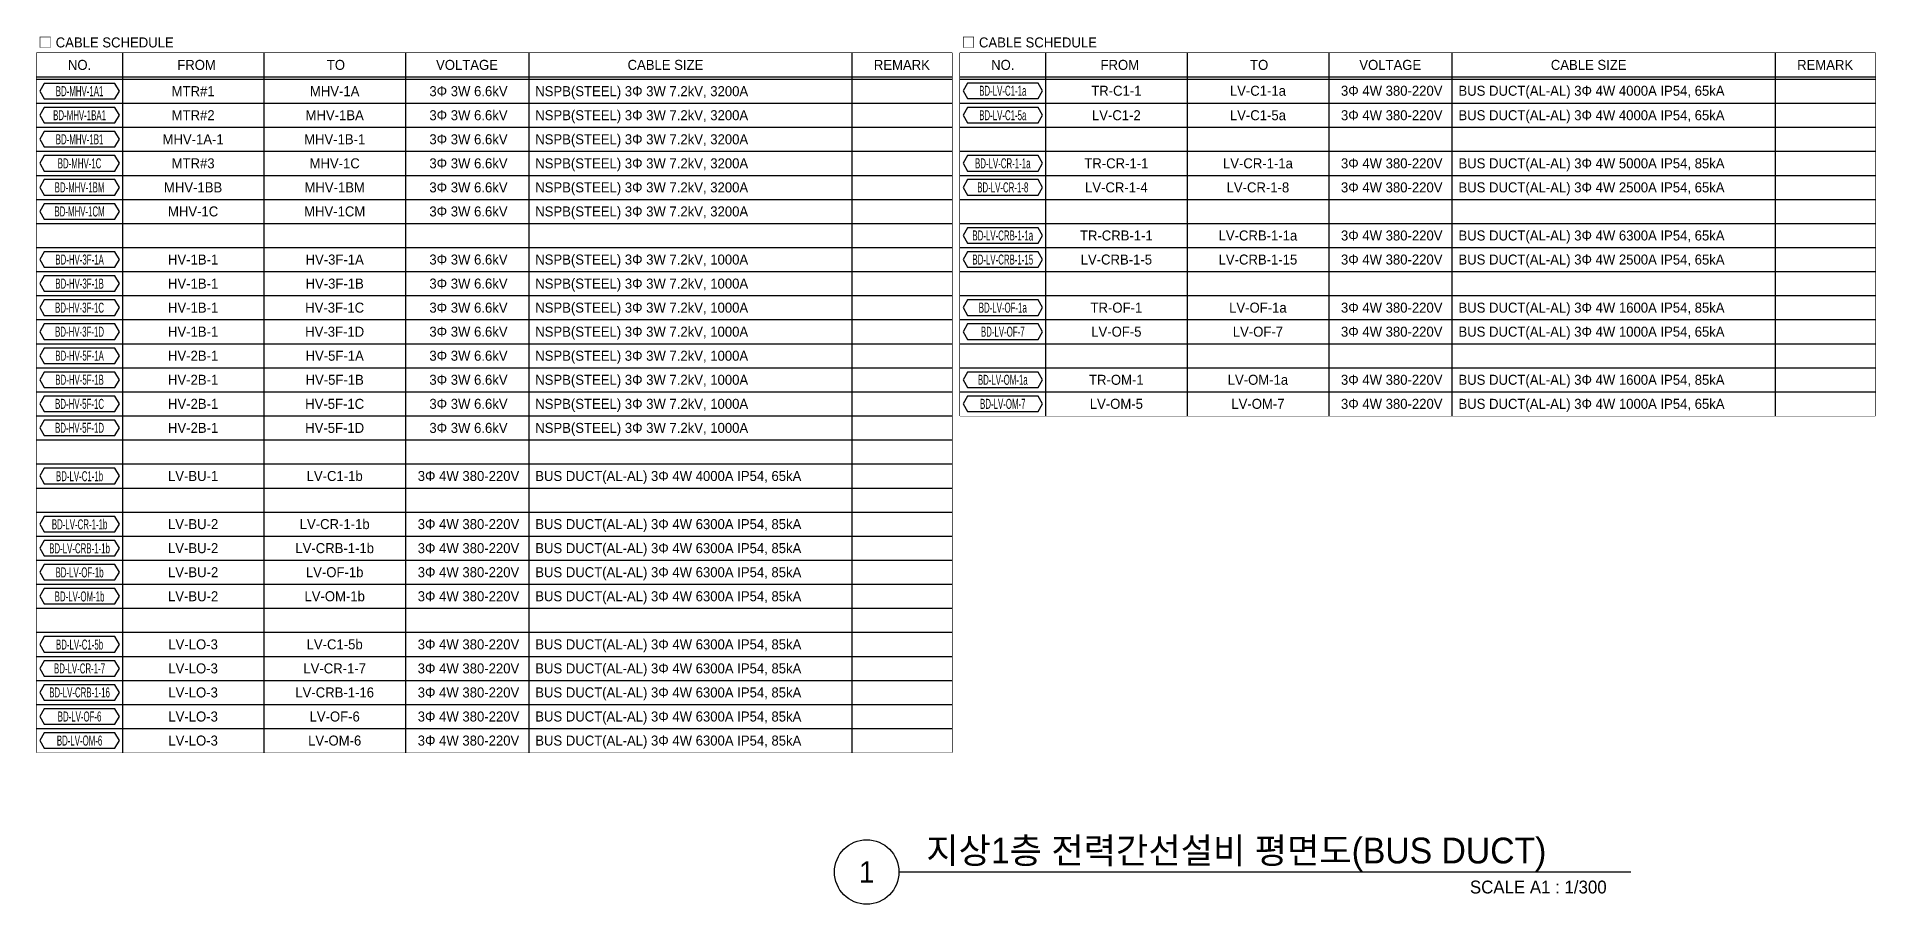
# Model space of a CAD drawing. Header units: millimetres. Extents: x 28486 to 374549, y -351975 to 868946.
# Drawn here: x 28486 to 156953, y -347550 to -286959 of the extents above; entities that cross this region are included whole.
import ezdxf
from ezdxf.enums import TextEntityAlignment as Align

# ---------------------------------------------------------------- set-up
doc = ezdxf.new("R2010")
doc.units = ezdxf.units.MM
doc.header["$LTSCALE"] = 150
for name, color, linetype in [('-----26 Electrical Cable Tray_HV_발전기 B', 103, 'Continuous'), ('-----29 Cable Schedule', 1, 'Continuous'), ('-----29 Indicator', 1, 'Continuous'), ('-----29 주기', 1, 'Continuous'), ('-----30 Text', 2, 'Continuous'), ('-----41 Drawing Title', 2, 'Continuous')]:
    doc.layers.add(name, color=color, linetype=linetype)
doc.styles.add('ELEC', font='')
doc.styles.get('ELEC').set_extended_font_data('Dotum')

msp = doc.modelspace()

# ---------------------------------------------------------------- texts
at = {"layer": '-----41 Drawing Title', "color": 2, "style": 'ELEC'}
msp.add_text('지상1층 전력간선설비 평면도(BUS DUCT)', height=1800, dxfattribs=at).set_placement((90645, -344700))
at = {"layer": '-----41 Drawing Title', "color": 7, "style": 'ELEC'}
msp.add_text('1', height=1500, dxfattribs=at).set_placement((86478, -345300), align=Align.MIDDLE)
at = {"layer": '-----41 Drawing Title', "style": 'ELEC'}
msp.add_text('SCALE A1 : 1/300', height=900, dxfattribs=at).set_placement((138187, -346800), align=Align.RIGHT)

# ---------------------------------------------------------------- linework, layer by layer
at = {"layer": '-----29 Cable Schedule', "color": 3}
msp.add_lwpolyline([(28486, -288082), (92439, -288082), (92439, -336958), (28486, -336958)], close=True, dxfattribs=at)
at = {"layer": '-----41 Drawing Title', "color": 7}
msp.add_line((139872, -345300), (88728, -345300), dxfattribs=at)
msp.add_circle((86478, -345300), 2250, dxfattribs=at)

msp.set_redraw_order([(e.dxf.handle, doc.entitydb.next_handle()) for e in msp.query("TEXT MTEXT ATTDEF DIMENSION ARC_DIMENSION")])  # texts and dimensions are drawn at this point

# ---------------------------------------------------------------- next in the draw order: wipeouts: each hides what was drawn before it
at = {"color": 3}
msp.add_wipeout([(28486, -288082), (92439, -288082), (92439, -336958), (28486, -336958)], dxfattribs=at).dxf.layer = '-----26 Electrical Cable Tray_HV_발전기 B'

# ---------------------------------------------------------------- next in the draw order: linework, layer by layer
at = {"layer": '-----29 Cable Schedule'}
for p, q in [((34466, -288082), (34466, -289918)), ((44357, -288082), (44357, -289918)), ((54249, -288082), (54249, -289918)), ((62860, -288082), (62860, -289918)), ((85439, -288082), (85439, -289918))]:
    msp.add_line(p, q, dxfattribs=at)
at = {"layer": '-----29 Cable Schedule', "color": 3}
for p, q in [((28486, -289762), (92439, -289762)), ((28486, -289918), (92439, -289918))]:
    msp.add_line(p, q, dxfattribs=at)
at = {"layer": '-----29 Cable Schedule', "color": 1}
for p, q in [((34466, -289918), (34466, -336958)), ((44357, -289918), (44357, -336958)), ((54249, -289918), (54249, -336958)), ((62860, -289918), (62860, -336958)), ((85439, -289918), (85439, -336958)), ((28486, -291598), (92439, -291598)), ((28486, -293278), (92439, -293278)), ((28486, -294958), (92439, -294958)), ((28486, -296638), (92439, -296638)), ((28486, -298318), (92439, -298318)), ((28486, -299998), (92439, -299998)), ((28486, -301678), (92439, -301678)), ((28486, -303358), (92439, -303358)), ((28486, -305038), (92439, -305038)), ((28486, -306718), (92439, -306718)), ((28486, -308398), (92439, -308398)), ((28486, -310078), (92439, -310078)), ((28486, -311758), (92439, -311758)), ((28486, -313438), (92439, -313438)), ((28486, -315118), (92439, -315118)), ((28486, -316798), (92439, -316798)), ((28486, -318478), (92439, -318478)), ((28486, -320158), (92439, -320158)), ((28486, -321838), (92439, -321838)), ((28486, -323518), (92439, -323518)), ((28486, -325198), (92439, -325198)), ((28486, -326878), (92439, -326878)), ((28486, -328558), (92439, -328558)), ((28486, -330238), (92439, -330238)), ((28486, -331918), (92439, -331918)), ((28486, -333598), (92439, -333598)), ((28486, -335278), (92439, -335278))]:
    msp.add_line(p, q, dxfattribs=at)
at = {"layer": '-----29 Cable Schedule', "color": 3}
msp.add_lwpolyline([(92999, -288082), (156953, -288082), (156953, -313438), (92999, -313438)], close=True, dxfattribs=at)
at = {"layer": '-----29 주기'}
for points in [[(29006, -290219), (28695, -290758), (29006, -291297), (33945, -291297), (34256, -290758), (33945, -290219)], [(29006, -291899), (28695, -292438), (29006, -292977), (33945, -292977), (34256, -292438), (33945, -291899)], [(29006, -293579), (28695, -294118), (29006, -294657), (33945, -294657), (34256, -294118), (33945, -293579)], [(29006, -295259), (28695, -295798), (29006, -296337), (33945, -296337), (34256, -295798), (33945, -295259)], [(29006, -296939), (28695, -297478), (29006, -298017), (33945, -298017), (34256, -297478), (33945, -296939)], [(29006, -298619), (28695, -299158), (29006, -299697), (33945, -299697), (34256, -299158), (33945, -298619)], [(29006, -328859), (28695, -329398), (29006, -329937), (33945, -329937), (34256, -329398), (33945, -328859)], [(29006, -330539), (28695, -331078), (29006, -331617), (33945, -331617), (34256, -331078), (33945, -330539)], [(29006, -332219), (28695, -332758), (29006, -333297), (33945, -333297), (34256, -332758), (33945, -332219)], [(29006, -333899), (28695, -334438), (29006, -334977), (33945, -334977), (34256, -334438), (33945, -333899)], [(29006, -335579), (28695, -336118), (29006, -336657), (33945, -336657), (34256, -336118), (33945, -335579)]]:
    msp.add_lwpolyline(points, close=True, dxfattribs=at)
at = {"layer": '-----29 주기', "elevation": 0}
for points in [[(29006, -301979), (28695, -302518), (29006, -303057), (33945, -303057), (34256, -302518), (33945, -301979)], [(29006, -303659), (28695, -304198), (29006, -304737), (33945, -304737), (34256, -304198), (33945, -303659)], [(29006, -305339), (28695, -305878), (29006, -306417), (33945, -306417), (34256, -305878), (33945, -305339)], [(29006, -307019), (28695, -307558), (29006, -308097), (33945, -308097), (34256, -307558), (33945, -307019)], [(29006, -308699), (28695, -309238), (29006, -309777), (33945, -309777), (34256, -309238), (33945, -308699)], [(29006, -310379), (28695, -310918), (29006, -311457), (33945, -311457), (34256, -310918), (33945, -310379)], [(29006, -312059), (28695, -312598), (29006, -313137), (33945, -313137), (34256, -312598), (33945, -312059)], [(29006, -313739), (28695, -314278), (29006, -314817), (33945, -314817), (34256, -314278), (33945, -313739)], [(29006, -317099), (28695, -317638), (29006, -318177), (33945, -318177), (34256, -317638), (33945, -317099)], [(29006, -320459), (28695, -320998), (29006, -321537), (33945, -321537), (34256, -320998), (33945, -320459)], [(29006, -322139), (28695, -322678), (29006, -323217), (33945, -323217), (34256, -322678), (33945, -322139)], [(29006, -323819), (28695, -324358), (29006, -324897), (33945, -324897), (34256, -324358), (33945, -323819)], [(29006, -325499), (28695, -326038), (29006, -326577), (33945, -326577), (34256, -326038), (33945, -325499)]]:
    msp.add_lwpolyline(points, close=True, dxfattribs=at)

# ---------------------------------------------------------------- next in the draw order: texts
at = {"layer": '-----29 Indicator', "color": 2, "linetype": 'Continuous', "style": 'ELEC'}
msp.add_text('□ CABLE SCHEDULE', height=700, dxfattribs=at).set_placement((28601, -287354), align=Align.MIDDLE_LEFT)
at = {"layer": '-----30 Text', "style": 'ELEC'}
msp.add_text('NO.', height=700, dxfattribs=at).set_placement((31476, -288922), align=Align.MIDDLE)
for s, p in [('FROM', (39652, -288922)), ('TO', (49391, -288922)), ('VOLTAGE', (58551, -288922)), ('CABLE SIZE', (72417, -288922)), ('REMARK', (88939, -288922)), ('MTR#1', (39411, -290758)), ('MHV-1A', (49303, -290758)), ('3Φ 3W 6.6kV', (58653, -290758)), ('MTR#2', (39411, -292438)), ('MHV-1BA', (49303, -292438)), ('3Φ 3W 6.6kV', (58653, -292438)), ('MHV-1A-1', (39411, -294118)), ('MHV-1B-1', (49303, -294118)), ('3Φ 3W 6.6kV', (58653, -294118)), ('MTR#3', (39411, -295798)), ('MHV-1C', (49303, -295798)), ('3Φ 3W 6.6kV', (58653, -295798)), ('MHV-1BB', (39411, -297478)), ('MHV-1BM', (49303, -297478)), ('3Φ 3W 6.6kV', (58653, -297478)), ('MHV-1C', (39411, -299158)), ('MHV-1CM', (49303, -299158)), ('3Φ 3W 6.6kV', (58653, -299158)), ('HV-1B-1', (39411, -302518)), ('HV-3F-1A', (49303, -302518)), ('3Φ 3W 6.6kV', (58653, -302518)), ('HV-1B-1', (39411, -304198)), ('HV-3F-1B', (49303, -304198)), ('3Φ 3W 6.6kV', (58653, -304198)), ('HV-1B-1', (39411, -305878)), ('HV-3F-1C', (49303, -305878)), ('3Φ 3W 6.6kV', (58653, -305878)), ('HV-1B-1', (39411, -307558)), ('HV-3F-1D', (49303, -307558)), ('3Φ 3W 6.6kV', (58653, -307558)), ('HV-2B-1', (39411, -309238)), ('HV-5F-1A', (49303, -309238)), ('3Φ 3W 6.6kV', (58653, -309238)), ('HV-2B-1', (39411, -310918)), ('HV-5F-1B', (49303, -310918)), ('3Φ 3W 6.6kV', (58653, -310918)), ('HV-2B-1', (39411, -312598)), ('HV-5F-1C', (49303, -312598)), ('3Φ 3W 6.6kV', (58653, -312598)), ('HV-2B-1', (39411, -314278)), ('HV-5F-1D', (49303, -314278)), ('3Φ 3W 6.6kV', (58653, -314278)), ('LV-BU-1', (39411, -317638)), ('LV-C1-1b', (49303, -317638)), ('3Φ 4W 380-220V', (58653, -317638)), ('LV-BU-2', (39411, -320998)), ('LV-CR-1-1b', (49303, -320998)), ('3Φ 4W 380-220V', (58653, -320998)), ('LV-BU-2', (39411, -322678)), ('LV-CRB-1-1b', (49303, -322678)), ('3Φ 4W 380-220V', (58653, -322678)), ('LV-BU-2', (39411, -324358)), ('LV-OF-1b', (49303, -324358)), ('3Φ 4W 380-220V', (58653, -324358)), ('LV-BU-2', (39411, -326038)), ('LV-OM-1b', (49303, -326038)), ('3Φ 4W 380-220V', (58653, -326038)), ('LV-LO-3', (39411, -329398)), ('LV-C1-5b', (49303, -329398)), ('3Φ 4W 380-220V', (58653, -329398)), ('LV-LO-3', (39411, -331078)), ('LV-CR-1-7', (49303, -331078)), ('3Φ 4W 380-220V', (58653, -331078)), ('LV-LO-3', (39411, -332758)), ('LV-CRB-1-16', (49303, -332758)), ('3Φ 4W 380-220V', (58653, -332758)), ('LV-LO-3', (39411, -334438)), ('LV-OF-6', (49303, -334438)), ('3Φ 4W 380-220V', (58653, -334438)), ('LV-LO-3', (39411, -336118)), ('LV-OM-6', (49303, -336118)), ('3Φ 4W 380-220V', (58653, -336118))]:
    msp.add_text(s, height=700, dxfattribs=at).set_placement(p, align=Align.MIDDLE_CENTER)
at = {"layer": '-----30 Text', "linetype": 'Continuous', "style": 'ELEC', "width": 0.6}
for s, p in [('BD-MHV-1A1', (31476, -290758)), ('BD-MHV-1BA1', (31476, -292438)), ('BD-MHV-1B1', (31476, -294118)), ('BD-MHV-1C', (31476, -295798)), ('BD-MHV-1BM', (31476, -297478)), ('BD-MHV-1CM', (31476, -299158)), ('BD-HV-3F-1A', (31476, -302518)), ('BD-HV-3F-1B', (31476, -304198)), ('BD-HV-3F-1C', (31476, -305878)), ('BD-HV-3F-1D', (31476, -307558)), ('BD-HV-5F-1A', (31476, -309238)), ('BD-HV-5F-1B', (31476, -310918)), ('BD-HV-5F-1C', (31476, -312598)), ('BD-HV-5F-1D', (31476, -314278)), ('BD-LV-C1-1b', (31476, -317638)), ('BD-LV-CR-1-1b', (31476, -320998)), ('BD-LV-CRB-1-1b', (31476, -322678)), ('BD-LV-OF-1b', (31476, -324358)), ('BD-LV-OM-1b', (31476, -326038)), ('BD-LV-C1-5b', (31476, -329398, 0)), ('BD-LV-CR-1-7', (31476, -331078, 0)), ('BD-LV-CRB-1-16', (31476, -332758)), ('BD-LV-OF-6', (31476, -334438)), ('BD-LV-OM-6', (31476, -336118))]:
    msp.add_text(s, height=700, dxfattribs=at).set_placement(p, align=Align.MIDDLE)
at = {"layer": '-----30 Text', "style": 'ELEC'}
for s, p in [('NSPB(STEEL) 3Φ 3W 7.2kV, 3200A', (63317, -290758)), ('NSPB(STEEL) 3Φ 3W 7.2kV, 3200A', (63317, -292438)), ('NSPB(STEEL) 3Φ 3W 7.2kV, 3200A', (63317, -294118)), ('NSPB(STEEL) 3Φ 3W 7.2kV, 3200A', (63317, -295798)), ('NSPB(STEEL) 3Φ 3W 7.2kV, 3200A', (63317, -297478)), ('NSPB(STEEL) 3Φ 3W 7.2kV, 3200A', (63317, -299158)), ('NSPB(STEEL) 3Φ 3W 7.2kV, 1000A', (63317, -302518)), ('NSPB(STEEL) 3Φ 3W 7.2kV, 1000A', (63317, -304198)), ('NSPB(STEEL) 3Φ 3W 7.2kV, 1000A', (63317, -305878)), ('NSPB(STEEL) 3Φ 3W 7.2kV, 1000A', (63317, -307558)), ('NSPB(STEEL) 3Φ 3W 7.2kV, 1000A', (63317, -309238)), ('NSPB(STEEL) 3Φ 3W 7.2kV, 1000A', (63317, -310918)), ('NSPB(STEEL) 3Φ 3W 7.2kV, 1000A', (63317, -312598)), ('NSPB(STEEL) 3Φ 3W 7.2kV, 1000A', (63317, -314278)), ('BUS DUCT(AL-AL) 3Φ 4W 4000A IP54, 65kA', (63317, -317638)), ('BUS DUCT(AL-AL) 3Φ 4W 6300A IP54, 85kA', (63317, -320998)), ('BUS DUCT(AL-AL) 3Φ 4W 6300A IP54, 85kA', (63317, -322678)), ('BUS DUCT(AL-AL) 3Φ 4W 6300A IP54, 85kA', (63317, -324358)), ('BUS DUCT(AL-AL) 3Φ 4W 6300A IP54, 85kA', (63317, -326038)), ('BUS DUCT(AL-AL) 3Φ 4W 6300A IP54, 85kA', (63317, -329398)), ('BUS DUCT(AL-AL) 3Φ 4W 6300A IP54, 85kA', (63317, -331078)), ('BUS DUCT(AL-AL) 3Φ 4W 6300A IP54, 85kA', (63317, -332758)), ('BUS DUCT(AL-AL) 3Φ 4W 6300A IP54, 85kA', (63317, -334438)), ('BUS DUCT(AL-AL) 3Φ 4W 6300A IP54, 85kA', (63317, -336118))]:
    msp.add_text(s, height=700, dxfattribs=at).set_placement(p, align=Align.MIDDLE_LEFT)

# ---------------------------------------------------------------- next in the draw order: wipeouts: each hides what was drawn before it
at = {"color": 3}
msp.add_wipeout([(92999, -288082), (156953, -288082), (156953, -313438), (92999, -313438)], dxfattribs=at).dxf.layer = '-----26 Electrical Cable Tray_HV_발전기 B'

# ---------------------------------------------------------------- next in the draw order: linework, layer by layer
at = {"layer": '-----29 Cable Schedule'}
for p, q in [((98979, -288082), (98979, -289918)), ((108871, -288082), (108871, -289918)), ((118762, -288082), (118762, -289918)), ((127374, -288082), (127374, -289918)), ((149953, -288082), (149953, -289918))]:
    msp.add_line(p, q, dxfattribs=at)
at = {"layer": '-----29 Cable Schedule', "color": 3}
for p, q in [((92999, -289762), (156953, -289762)), ((92999, -289918), (156953, -289918))]:
    msp.add_line(p, q, dxfattribs=at)
at = {"layer": '-----29 Cable Schedule', "color": 1}
for p, q in [((98979, -289918), (98979, -313438)), ((108871, -289918), (108871, -313438)), ((118762, -289918), (118762, -313438)), ((127374, -289918), (127374, -313438)), ((149953, -289918), (149953, -313438)), ((92999, -291598), (156953, -291598)), ((92999, -293278), (156953, -293278)), ((92999, -294958), (156953, -294958)), ((92999, -296638), (156953, -296638)), ((92999, -298318), (156953, -298318)), ((92999, -299998), (156953, -299998)), ((92999, -301678), (156953, -301678)), ((92999, -303358), (156953, -303358)), ((92999, -305038), (156953, -305038)), ((92999, -306718), (156953, -306718)), ((92999, -308398), (156953, -308398)), ((92999, -310078), (156953, -310078)), ((92999, -311758), (156953, -311758))]:
    msp.add_line(p, q, dxfattribs=at)
at = {"layer": '-----29 주기', "elevation": 0}
for points in [[(93520, -290190), (93209, -290729), (93520, -291268), (98459, -291268), (98770, -290729), (98459, -290190)], [(93520, -291899), (93209, -292438), (93520, -292977), (98459, -292977), (98770, -292438), (98459, -291899)], [(93520, -295259), (93209, -295798), (93520, -296337), (98459, -296337), (98770, -295798), (98459, -295259)], [(93520, -296939), (93209, -297478), (93520, -298017), (98459, -298017), (98770, -297478), (98459, -296939)], [(93520, -300299), (93209, -300838), (93520, -301377), (98459, -301377), (98770, -300838), (98459, -300299)], [(93520, -301979), (93209, -302518), (93520, -303057), (98459, -303057), (98770, -302518), (98459, -301979)], [(93520, -305339), (93209, -305878), (93520, -306417), (98459, -306417), (98770, -305878), (98459, -305339)], [(93520, -307019), (93209, -307558), (93520, -308097), (98459, -308097), (98770, -307558), (98459, -307019)], [(93520, -310379), (93209, -310918), (93520, -311457), (98459, -311457), (98770, -310918), (98459, -310379)], [(93520, -312059), (93209, -312598), (93520, -313137), (98459, -313137), (98770, -312598), (98459, -312059)]]:
    msp.add_lwpolyline(points, close=True, dxfattribs=at)

# ---------------------------------------------------------------- next in the draw order: texts
at = {"layer": '-----29 Indicator', "color": 2, "linetype": 'Continuous', "style": 'ELEC'}
msp.add_text('□ CABLE SCHEDULE', height=700, dxfattribs=at).set_placement((93115, -287354), align=Align.MIDDLE_LEFT)
at = {"layer": '-----30 Text', "style": 'ELEC'}
msp.add_text('NO.', height=700, dxfattribs=at).set_placement((95989, -288922), align=Align.MIDDLE)
for s, p in [('FROM', (104166, -288922)), ('TO', (113905, -288922)), ('VOLTAGE', (123065, -288922)), ('CABLE SIZE', (136931, -288922)), ('REMARK', (153453, -288922)), ('TR-C1-1', (103925, -290729)), ('LV-C1-1a', (113817, -290729)), ('3Φ 4W 380-220V', (123167, -290729)), ('LV-C1-2', (103925, -292438)), ('LV-C1-5a', (113817, -292438)), ('3Φ 4W 380-220V', (123167, -292438)), ('TR-CR-1-1', (103925, -295798)), ('LV-CR-1-1a', (113817, -295798)), ('3Φ 4W 380-220V', (123167, -295798)), ('LV-CR-1-4', (103925, -297478)), ('LV-CR-1-8', (113817, -297478)), ('3Φ 4W 380-220V', (123167, -297478)), ('TR-CRB-1-1', (103925, -300838)), ('LV-CRB-1-1a', (113817, -300838)), ('3Φ 4W 380-220V', (123167, -300838)), ('LV-CRB-1-5', (103925, -302518)), ('LV-CRB-1-15', (113817, -302518)), ('3Φ 4W 380-220V', (123167, -302518)), ('TR-OF-1', (103925, -305878)), ('LV-OF-1a', (113817, -305878)), ('3Φ 4W 380-220V', (123167, -305878)), ('LV-OF-5', (103925, -307558)), ('LV-OF-7', (113817, -307558)), ('3Φ 4W 380-220V', (123167, -307558)), ('TR-OM-1', (103925, -310918)), ('LV-OM-1a', (113817, -310918)), ('3Φ 4W 380-220V', (123167, -310918)), ('LV-OM-5', (103925, -312598)), ('LV-OM-7', (113817, -312598)), ('3Φ 4W 380-220V', (123167, -312598))]:
    msp.add_text(s, height=700, dxfattribs=at).set_placement(p, align=Align.MIDDLE_CENTER)
at = {"layer": '-----30 Text', "linetype": 'Continuous', "style": 'ELEC', "width": 0.6}
for s, p in [('BD-LV-C1-1a', (95989, -290729)), ('BD-LV-C1-5a', (95989, -292438)), ('BD-LV-CR-1-1a', (95989, -295798)), ('BD-LV-CR-1-8', (95989, -297478)), ('BD-LV-CRB-1-1a', (95989, -300838)), ('BD-LV-CRB-1-15', (95989, -302518)), ('BD-LV-OF-1a', (95989, -305878)), ('BD-LV-OF-7', (95989, -307558)), ('BD-LV-OM-1a', (95989, -310918)), ('BD-LV-OM-7', (95989, -312598))]:
    msp.add_text(s, height=700, dxfattribs=at).set_placement(p, align=Align.MIDDLE)
at = {"layer": '-----30 Text', "style": 'ELEC'}
for s, p in [('BUS DUCT(AL-AL) 3Φ 4W 4000A IP54, 65kA', (127830, -290729)), ('BUS DUCT(AL-AL) 3Φ 4W 4000A IP54, 65kA', (127830, -292438)), ('BUS DUCT(AL-AL) 3Φ 4W 5000A IP54, 85kA', (127830, -295798)), ('BUS DUCT(AL-AL) 3Φ 4W 2500A IP54, 65kA', (127830, -297478)), ('BUS DUCT(AL-AL) 3Φ 4W 6300A IP54, 65kA', (127830, -300838)), ('BUS DUCT(AL-AL) 3Φ 4W 2500A IP54, 65kA', (127830, -302518)), ('BUS DUCT(AL-AL) 3Φ 4W 1600A IP54, 85kA', (127830, -305878)), ('BUS DUCT(AL-AL) 3Φ 4W 1000A IP54, 65kA', (127830, -307558)), ('BUS DUCT(AL-AL) 3Φ 4W 1600A IP54, 85kA', (127830, -310918)), ('BUS DUCT(AL-AL) 3Φ 4W 1000A IP54, 65kA', (127830, -312598))]:
    msp.add_text(s, height=700, dxfattribs=at).set_placement(p, align=Align.MIDDLE_LEFT)

doc.saveas('drawing.dxf')
